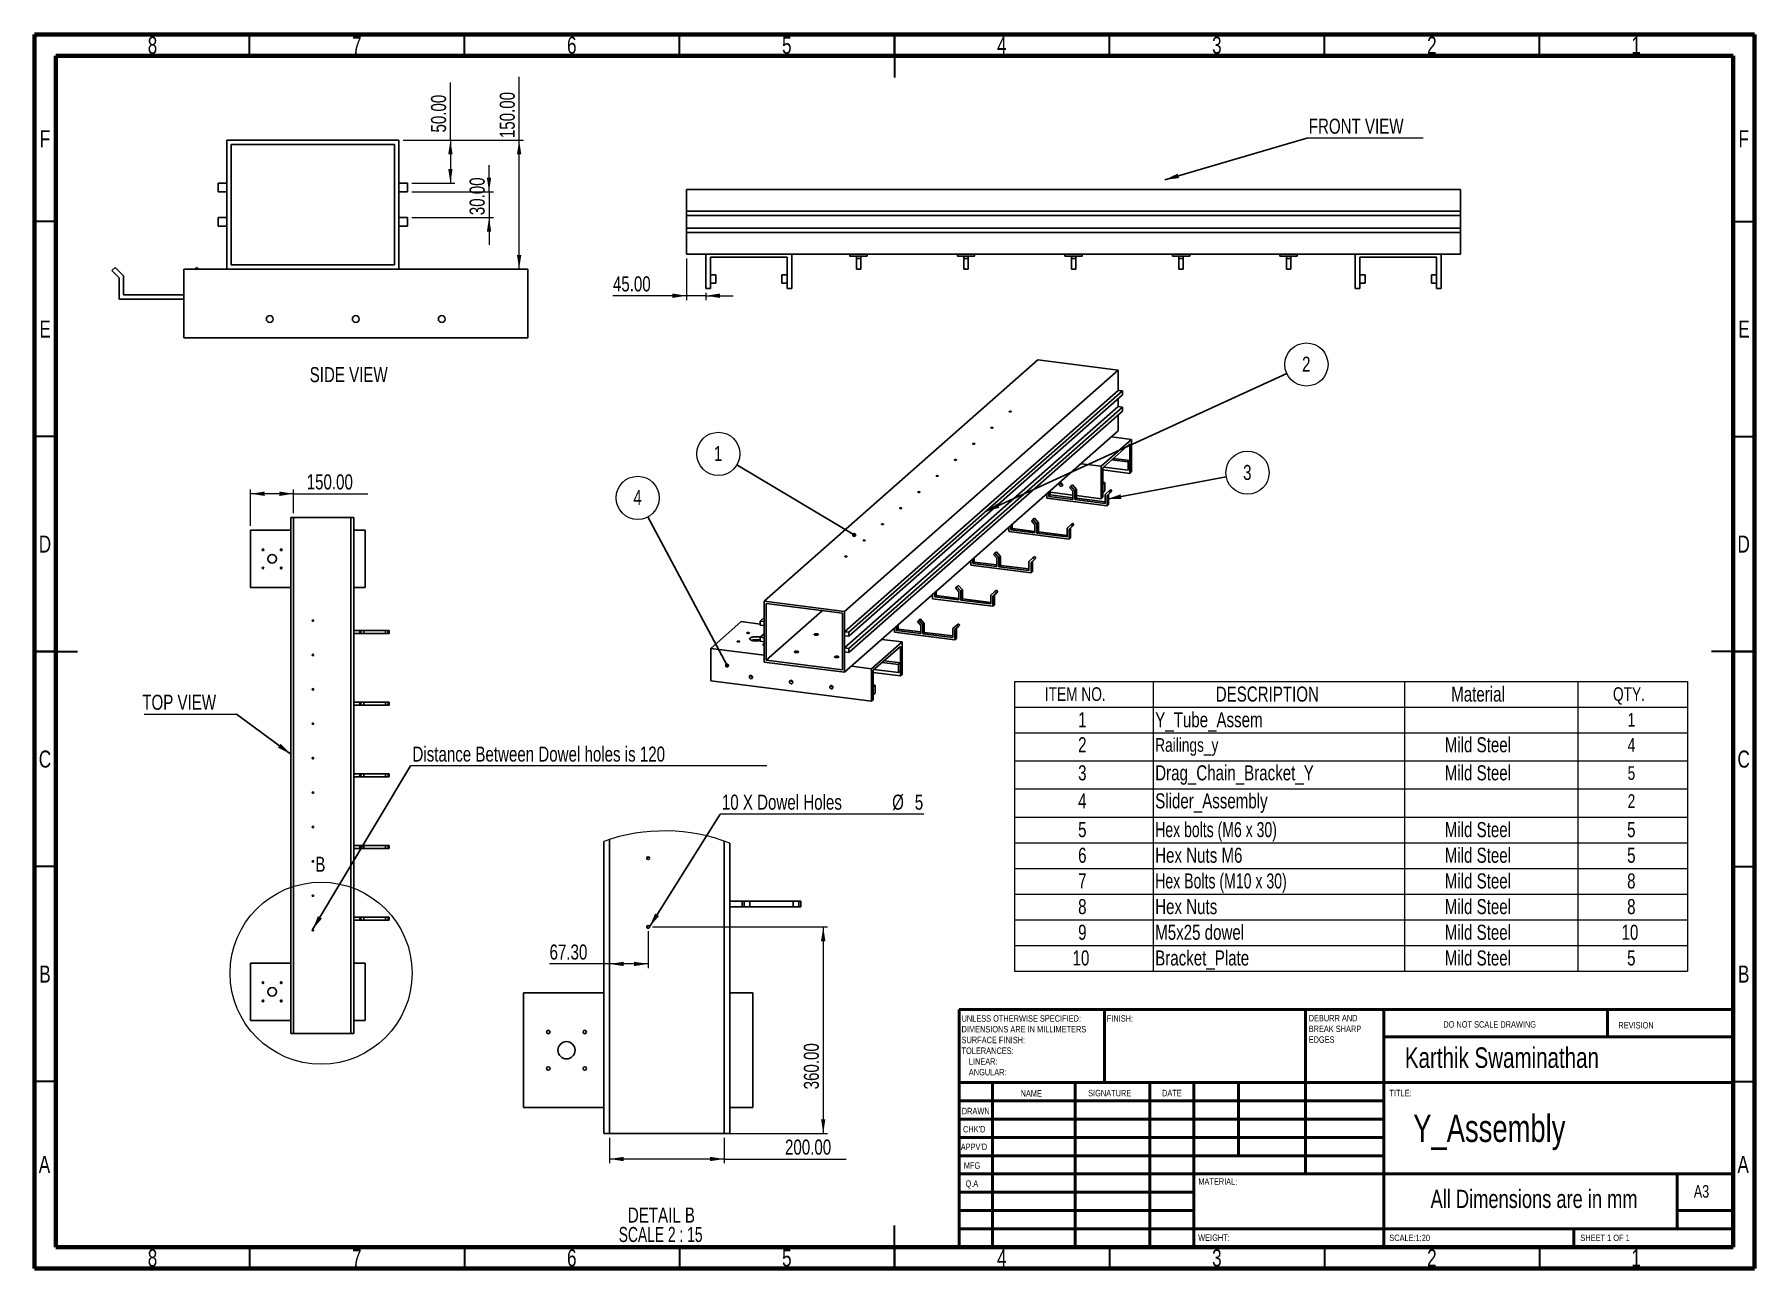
# Model space of a CAD drawing. Header units: millimetres. Extents: x 15 to 415, y 5 to 292.
import ezdxf

# ---------------------------------------------------------------- set-up
doc = ezdxf.new("R2010")
doc.units = ezdxf.units.MM
doc.styles.add('SLDTEXTSTYLE0', font='TXT', dxfattribs={"width": 0.75})
doc.styles.add('SLDTEXTSTYLE1', font='TXT', dxfattribs={"width": 0.686449})
doc.styles.add('SLDTEXTSTYLE2', font='TXT', dxfattribs={"width": 0.6875})
doc.styles.add('SLDTEXTSTYLE3', font='TXT', dxfattribs={"width": 0.697368})
doc.styles.add('SLDTEXTSTYLE4', font='TXT', dxfattribs={"width": 0.7})
doc.dimstyles.new('SLDDIMSTYLE0', dxfattribs={"dimtxt": 3.5, "dimasz": 3.302, "dimexe": 0, "dimexo": 0.0625, "dimgap": 0.875, "dimtad": 1, "dimlfac": 5, "dimrnd": 1e-09, "dimzin": 4, "dimdsep": 46, "dimtxsty": 'SLDTEXTSTYLE0', "dimsah": 1, "dimcen": 0.09, "dimadec": 0, "dimazin": 1, "dimtfac": 1, "dimtofl": 0, "dimtmove": 0, "dimatfit": 3, "dimfxl": 0, "dimfrac": 2, "dimtolj": 1, "dimtzin": 12, "dimarcsym": 0})
doc.dimstyles.new('SLDDIMSTYLE1', dxfattribs={"dimtxt": 3.5, "dimasz": 3.302, "dimexe": 0, "dimexo": 0.0625, "dimgap": 0.875, "dimtad": 1, "dimlfac": 5, "dimrnd": 1e-09, "dimzin": 4, "dimdsep": 46, "dimtxsty": 'SLDTEXTSTYLE0', "dimsah": 1, "dimcen": 0.09, "dimadec": 0, "dimazin": 1, "dimtfac": 1, "dimtmove": 0, "dimatfit": 0, "dimfxl": 0, "dimfrac": 2, "dimtolj": 1, "dimtzin": 12, "dimarcsym": 0})
doc.dimstyles.new('SLDDIMSTYLE2', dxfattribs={"dimtxt": 3.5, "dimasz": 3.302, "dimexe": 0, "dimexo": 0.0625, "dimgap": 0.875, "dimtad": 1, "dimlfac": 15, "dimrnd": 1e-09, "dimzin": 4, "dimdsep": 46, "dimtxsty": 'SLDTEXTSTYLE0', "dimsah": 1, "dimcen": 0.09, "dimadec": 0, "dimazin": 1, "dimtfac": 1, "dimtofl": 0, "dimtmove": 0, "dimatfit": 3, "dimfxl": 0, "dimfrac": 2, "dimtolj": 1, "dimtzin": 12, "dimarcsym": 0})
doc.dimstyles.new('SLDDIMSTYLE3', dxfattribs={"dimtxt": 0.18, "dimasz": 3.302, "dimexe": 0, "dimexo": 0.0625, "dimgap": 0, "dimtad": 0, "dimtih": 1, "dimtoh": 1, "dimdec": 0, "dimrnd": 1e-09, "dimzin": 0, "dimdsep": 46, "dimtxsty": 'Standard', "dimsah": 1, "dimcen": 0.09, "dimadec": 0, "dimazin": 0, "dimtfac": 3.302, "dimtdec": 0, "dimtofl": 0, "dimtmove": 0, "dimatfit": 3, "dimfxl": 0, "dimfrac": 2, "dimtolj": 1, "dimtzin": 0, "dimarcsym": 0})
doc.dimstyles.new('SLDDIMSTYLE4', dxfattribs={"dimtxt": 3.5, "dimasz": 3.302, "dimexe": 0, "dimexo": 0.0625, "dimgap": 0.875, "dimtad": 1, "dimlfac": 10, "dimrnd": 1e-09, "dimzin": 4, "dimdsep": 46, "dimtxsty": 'SLDTEXTSTYLE0', "dimsah": 1, "dimcen": 0.09, "dimadec": 0, "dimazin": 1, "dimtfac": 1, "dimtmove": 0, "dimatfit": 0, "dimfxl": 0, "dimfrac": 2, "dimtolj": 1, "dimtzin": 12, "dimarcsym": 0})
doc.dimstyles.new('SLDDIMSTYLE5', dxfattribs={"dimtxt": 0.18, "dimasz": 1.016, "dimexe": 0, "dimexo": 0.0625, "dimgap": 0, "dimtad": 0, "dimtih": 1, "dimtoh": 1, "dimdec": 0, "dimrnd": 1e-09, "dimzin": 0, "dimdsep": 46, "dimtxsty": 'Standard', "dimblk1": 'DOT', "dimblk2": 'DOT', "dimsah": 1, "dimcen": 0.09, "dimadec": 0, "dimazin": 0, "dimtfac": 1.016, "dimtdec": 0, "dimtofl": 0, "dimtmove": 0, "dimatfit": 3, "dimldrblk": 'DOT', "dimfxl": 0, "dimfrac": 2, "dimtolj": 1, "dimtzin": 0, "dimarcsym": 0})
doc.dimstyles.new('SLDDIMSTYLE6', dxfattribs={"dimtxt": 3.5, "dimasz": 3.302, "dimexe": 0, "dimexo": 0.0625, "dimgap": 0.875, "dimtad": 1, "dimlfac": 7.5, "dimrnd": 1e-09, "dimzin": 4, "dimdsep": 46, "dimtxsty": 'SLDTEXTSTYLE0', "dimsah": 1, "dimcen": 0.09, "dimadec": 0, "dimazin": 1, "dimtfac": 1, "dimtofl": 0, "dimtmove": 0, "dimatfit": 3, "dimfxl": 0, "dimfrac": 2, "dimtolj": 1, "dimtzin": 12, "dimarcsym": 0})

msp = doc.modelspace()

# ---------------------------------------------------------------- texts
at = {"color": 7, "linetype": 'Continuous', "lineweight": 0}
for s, insert, char_height, attachment_point, style in [('8', (42.46004, 291.47039), 3.96875, 2, 'SLDTEXTSTYLE0'), ('7', (89.96004, 291.47039), 3.96875, 2, 'SLDTEXTSTYLE0'), ('6', (139.96004, 291.47039), 3.96875, 2, 'SLDTEXTSTYLE0'), ('5', (189.96004, 291.47039), 3.96875, 2, 'SLDTEXTSTYLE0'), ('4', (239.96004, 291.47039), 3.96875, 2, 'SLDTEXTSTYLE0'), ('3', (289.96004, 291.47039), 3.96875, 2, 'SLDTEXTSTYLE0'), ('2', (339.96004, 291.47039), 3.96875, 2, 'SLDTEXTSTYLE0'), ('1', (387.46004, 291.47039), 3.96875, 2, 'SLDTEXTSTYLE0'), ('F', (17.45774, 269.72039), 3.96875, 2, 'SLDTEXTSTYLE0'), ('F', (412.45774, 269.72039), 3.96875, 2, 'SLDTEXTSTYLE0'), ('E', (17.50781, 225.47039), 3.96875, 2, 'SLDTEXTSTYLE0'), ('E', (412.50781, 225.47039), 3.96875, 2, 'SLDTEXTSTYLE0'), ('SIDE VIEW', (79.01138, 214.6325), 3.5, 1, 'SLDTEXTSTYLE0'), ('D', (17.45269, 175.47039), 3.96875, 2, 'SLDTEXTSTYLE0'), ('D', (412.45269, 175.47039), 3.96875, 2, 'SLDTEXTSTYLE0'), ('C', (17.45866, 125.47039), 3.96875, 2, 'SLDTEXTSTYLE0'), ('C', (412.45866, 125.47039), 3.96875, 2, 'SLDTEXTSTYLE0'), ('B', (17.4706, 75.47039), 3.96875, 2, 'SLDTEXTSTYLE0'), ('B', (412.4706, 75.47039), 3.96875, 2, 'SLDTEXTSTYLE0'), ('FINISH:', (264.37129, 63.91927), 1.5, 1, 'SLDTEXTSTYLE0'), ('DO NOT SCALE DRAWING', (342.61464, 62.53299), 1.5, 1, 'SLDTEXTSTYLE0'), ('REVISION', (383.32758, 62.33491), 1.5, 1, 'SLDTEXTSTYLE0'), ('Karthik Swaminathan', (333.67788, 56.43744), 4.7625, 1, 'SLDTEXTSTYLE0'), ('NAME', (244.32224, 46.50148), 1.5, 1, 'SLDTEXTSTYLE0'), ('SIGNATURE', (260.03359, 46.56176), 1.5, 1, 'SLDTEXTSTYLE0'), ('DATE', (277.2147, 46.57618), 1.5, 1, 'SLDTEXTSTYLE0'), ('TITLE:', (330.09016, 46.57618), 1.5, 1, 'SLDTEXTSTYLE0'), ('DRAWN', (230.64336, 42.38478), 1.5, 1, 'SLDTEXTSTYLE1'), ('Y_Assembly', (335.61828, 40.79554), 6.35, 1, 'SLDTEXTSTYLE0'), ("CHK'D", (230.93922, 38.16185), 1.5, 1, 'SLDTEXTSTYLE0'), ("APPV'D", (230.40172, 34.06587), 1.5, 1, 'SLDTEXTSTYLE0'), ('A', (17.33969, 31.22039), 3.96875, 2, 'SLDTEXTSTYLE0'), ('MFG', (231.12401, 29.71578), 1.5, 1, 'SLDTEXTSTYLE0'), ('A', (412.33969, 31.22039), 3.96875, 2, 'SLDTEXTSTYLE0'), ('Q.A', (231.50904, 25.50466), 1.5, 1, 'SLDTEXTSTYLE0'), ('MATERIAL:', (285.64586, 25.98606), 1.5, 1, 'SLDTEXTSTYLE0'), ('A3', (400.87116, 24.40639), 2.910417, 1, 'SLDTEXTSTYLE0'), ('All Dimensions are in mm', (363.72394, 23.32769), 4.2333333, 2, 'SLDTEXTSTYLE0'), ('WEIGHT:', (285.61781, 12.94931), 1.4986, 1, 'SLDTEXTSTYLE0'), ('SCALE:1:20', (330.07397, 12.90009), 1.5, 1, 'SLDTEXTSTYLE0'), ('SHEET 1 OF 1', (374.47829, 12.90009), 1.5, 1, 'SLDTEXTSTYLE2'), ('8', (42.46004, 9.47039), 3.96875, 2, 'SLDTEXTSTYLE0'), ('7', (89.96004, 9.47039), 3.96875, 2, 'SLDTEXTSTYLE0'), ('6', (139.96004, 9.47039), 3.96875, 2, 'SLDTEXTSTYLE0'), ('5', (189.96004, 9.47039), 3.96875, 2, 'SLDTEXTSTYLE0'), ('4', (239.96004, 9.47039), 3.96875, 2, 'SLDTEXTSTYLE0'), ('3', (289.96004, 9.47039), 3.96875, 2, 'SLDTEXTSTYLE0'), ('2', (339.96004, 9.47039), 3.96875, 2, 'SLDTEXTSTYLE0'), ('1', (387.46004, 9.47039), 3.96875, 2, 'SLDTEXTSTYLE0')]:
    msp.add_mtext(s, dxfattribs=dict(at, insert=insert, char_height=char_height, attachment_point=attachment_point, style=style))
at = {"color": 7, "linetype": 'Continuous', "lineweight": 18, "insert": (80.3163, 100.77494), "char_height": 3.5, "attachment_point": 1, "style": 'SLDTEXTSTYLE0'}
msp.add_mtext('B', dxfattribs=at)

# ---------------------------------------------------------------- blocks, each defined once
blk = doc.blocks.new('SW_NOTE_0')
at = {"color": 0, "linetype": 'Continuous', "lineweight": 0, "char_height": 1.5, "attachment_point": 1, "style": 'SLDTEXTSTYLE0'}
for s, insert in [('UNLESS OTHERWISE SPECIFIED:', (0, 1.93)), ('SURFACE FINISH:', (0, -3.07)), ('DIMENSIONS ARE IN MILLIMETERS', (0, -0.57)), ('TOLERANCES:', (0, -5.57)), ('ANGULAR:', (1.69, -10.57)), ('LINEAR:', (1.69, -8.07))]:
    blk.add_mtext(s, dxfattribs=dict(at, insert=insert))
blk = doc.blocks.new('SW_NOTE_0_1')
at = {"color": 0, "linetype": 'Continuous', "lineweight": 0, "char_height": 1.5, "attachment_point": 1, "style": 'SLDTEXTSTYLE0'}
for s, insert in [('DEBURR AND', (0, 1.93)), ('BREAK SHARP', (0, -0.57)), ('EDGES', (0, -3.07))]:
    blk.add_mtext(s, dxfattribs=dict(at, insert=insert))
blk = doc.blocks.new('SW_TABLEANNOTATION_0')
at = {"color": 0, "linetype": 'Continuous', "lineweight": 18}
for p, q in [((0, 0), (0, -5.97)), ((0, 0), (32.25, 0)), ((32.25, 0), (32.25, -5.97)), ((32.25, 0), (90.7, 0)), ((90.7, 0), (90.7, -5.97)), ((90.7, 0), (131, 0)), ((131, 0), (131, -5.97)), ((131, 0), (156.55, 0)), ((156.55, 0), (156.55, -5.97)), ((0, -5.97), (32.25, -5.97)), ((0, -5.97), (0, -11.94)), ((32.25, -5.97), (90.7, -5.97)), ((32.25, -5.97), (32.25, -11.94)), ((90.7, -5.97), (131, -5.97)), ((90.7, -5.97), (90.7, -11.94)), ((131, -5.97), (156.55, -5.97)), ((131, -5.97), (131, -11.94)), ((156.55, -5.97), (156.55, -11.94)), ((0, -11.94), (0, -18.46)), ((0, -11.94), (32.25, -11.94)), ((32.25, -11.94), (32.25, -18.46)), ((32.25, -11.94), (90.7, -11.94)), ((90.7, -11.94), (90.7, -18.46)), ((90.7, -11.94), (131, -11.94)), ((131, -11.94), (131, -18.46)), ((131, -11.94), (156.55, -11.94)), ((156.55, -11.94), (156.55, -18.46)), ((0, -18.46), (0, -24.99)), ((0, -18.46), (32.25, -18.46)), ((32.25, -18.46), (32.25, -24.99)), ((32.25, -18.46), (90.7, -18.46)), ((90.7, -18.46), (90.7, -24.99)), ((90.7, -18.46), (131, -18.46)), ((131, -18.46), (131, -24.99)), ((131, -18.46), (156.55, -18.46)), ((156.55, -18.46), (156.55, -24.99)), ((0, -24.99), (0, -31.51)), ((0, -24.99), (32.25, -24.99)), ((32.25, -24.99), (32.25, -31.51)), ((32.25, -24.99), (90.7, -24.99)), ((90.7, -24.99), (90.7, -31.51)), ((90.7, -24.99), (131, -24.99)), ((131, -24.99), (131, -31.51)), ((131, -24.99), (156.55, -24.99)), ((156.55, -24.99), (156.55, -31.51)), ((0, -31.51), (0, -37.48)), ((0, -31.51), (32.25, -31.51)), ((32.25, -31.51), (32.25, -37.48)), ((32.25, -31.51), (90.7, -31.51)), ((90.7, -31.51), (90.7, -37.48)), ((90.7, -31.51), (131, -31.51)), ((131, -31.51), (131, -37.48)), ((131, -31.51), (156.55, -31.51)), ((156.55, -31.51), (156.55, -37.48)), ((0, -37.48), (0, -43.45)), ((0, -37.48), (32.25, -37.48)), ((32.25, -37.48), (32.25, -43.45)), ((32.25, -37.48), (90.7, -37.48)), ((90.7, -37.48), (90.7, -43.45)), ((90.7, -37.48), (131, -37.48)), ((131, -37.48), (131, -43.45)), ((131, -37.48), (156.55, -37.48)), ((156.55, -37.48), (156.55, -43.45)), ((0, -43.45), (0, -49.42)), ((0, -43.45), (32.25, -43.45)), ((32.25, -43.45), (32.25, -49.42)), ((32.25, -43.45), (90.7, -43.45)), ((90.7, -43.45), (90.7, -49.42)), ((90.7, -43.45), (131, -43.45)), ((131, -43.45), (131, -49.42)), ((131, -43.45), (156.55, -43.45)), ((156.55, -43.45), (156.55, -49.42)), ((0, -49.42), (0, -55.39)), ((0, -49.42), (32.25, -49.42)), ((32.25, -49.42), (32.25, -55.39)), ((32.25, -49.42), (90.7, -49.42)), ((90.7, -49.42), (90.7, -55.39)), ((90.7, -49.42), (131, -49.42)), ((131, -49.42), (131, -55.39)), ((131, -49.42), (156.55, -49.42)), ((156.55, -49.42), (156.55, -55.39)), ((0, -55.39), (0, -61.36)), ((0, -55.39), (32.25, -55.39)), ((32.25, -55.39), (32.25, -61.36)), ((32.25, -55.39), (90.7, -55.39)), ((90.7, -55.39), (90.7, -61.36)), ((90.7, -55.39), (131, -55.39)), ((131, -55.39), (131, -61.36)), ((131, -55.39), (156.55, -55.39)), ((156.55, -55.39), (156.55, -61.36)), ((0, -61.36), (0, -67.33)), ((0, -61.36), (32.25, -61.36)), ((32.25, -61.36), (32.25, -67.33)), ((32.25, -61.36), (90.7, -61.36)), ((90.7, -61.36), (90.7, -67.33)), ((90.7, -61.36), (131, -61.36)), ((131, -61.36), (131, -67.33)), ((131, -61.36), (156.55, -61.36)), ((156.55, -61.36), (156.55, -67.33)), ((0, -67.33), (32.25, -67.33)), ((32.25, -67.33), (90.7, -67.33)), ((90.7, -67.33), (131, -67.33)), ((131, -67.33), (156.55, -67.33))]:
    blk.add_line(p, q, dxfattribs=at)
at = {"color": 0, "linetype": 'Continuous', "lineweight": 0, "attachment_point": 1}
for s, insert, char_height, style in [('ITEM NO.', (7.09, -1.33), 3.175, 'SLDTEXTSTYLE0'), ('DESCRIPTION', (46.83, -1.17), 3.5, 'SLDTEXTSTYLE0'), ('Material', (101.58, -1.17), 3.5, 'SLDTEXTSTYLE0'), ('QTY.', (139.19, -1.33), 3.175, 'SLDTEXTSTYLE0'), ('1', (14.83, -7.14), 3.5, 'SLDTEXTSTYLE0'), ('Y_Tube_Assem', (32.75, -7.14), 3.5, 'SLDTEXTSTYLE0'), ('1', (142.61, -7.3), 3.17, 'SLDTEXTSTYLE0'), ('2', (14.83, -12.95), 3.5, 'SLDTEXTSTYLE0'), ('Railings_y', (32.75, -13.16), 3.175, 'SLDTEXTSTYLE0'), ('Mild Steel', (100.08, -12.95), 3.5, 'SLDTEXTSTYLE0'), ('4', (142.61, -13.16), 3.17, 'SLDTEXTSTYLE0'), ('3', (14.83, -19.48), 3.5, 'SLDTEXTSTYLE0'), ('Drag_Chain_Bracket_Y', (32.75, -19.48), 3.5, 'SLDTEXTSTYLE0'), ('Mild Steel', (100.08, -19.48), 3.5, 'SLDTEXTSTYLE0'), ('5', (142.61, -19.69), 3.17, 'SLDTEXTSTYLE0'), ('4', (14.83, -26), 3.5, 'SLDTEXTSTYLE0'), ('Slider_Assembly', (32.75, -26), 3.5, 'SLDTEXTSTYLE0'), ('2', (142.61, -26.21), 3.17, 'SLDTEXTSTYLE0'), ('5', (14.83, -32.69), 3.5, 'SLDTEXTSTYLE0'), ('Hex bolts (M6 x 30)', (32.75, -32.69), 3.5, 'SLDTEXTSTYLE3'), ('Mild Steel', (100.08, -32.69), 3.5, 'SLDTEXTSTYLE0'), ('5', (142.49, -32.69), 3.5, 'SLDTEXTSTYLE0'), ('6', (14.83, -38.65), 3.5, 'SLDTEXTSTYLE0'), ('Hex Nuts M6', (32.75, -38.65), 3.5, 'SLDTEXTSTYLE0'), ('Mild Steel', (100.08, -38.65), 3.5, 'SLDTEXTSTYLE0'), ('5', (142.49, -38.65), 3.5, 'SLDTEXTSTYLE0'), ('7', (14.83, -44.62), 3.5, 'SLDTEXTSTYLE0'), ('Hex Bolts (M10 x 30)', (32.75, -44.62), 3.5, 'SLDTEXTSTYLE4'), ('Mild Steel', (100.08, -44.62), 3.5, 'SLDTEXTSTYLE0'), ('8', (142.49, -44.62), 3.5, 'SLDTEXTSTYLE0'), ('8', (14.83, -50.59), 3.5, 'SLDTEXTSTYLE0'), ('Hex Nuts', (32.75, -50.59), 3.5, 'SLDTEXTSTYLE0'), ('Mild Steel', (100.08, -50.59), 3.5, 'SLDTEXTSTYLE0'), ('8', (142.49, -50.59), 3.5, 'SLDTEXTSTYLE0'), ('9', (14.83, -56.56), 3.5, 'SLDTEXTSTYLE0'), ('M5x25 dowel', (32.75, -56.56), 3.5, 'SLDTEXTSTYLE0'), ('Mild Steel', (100.08, -56.56), 3.5, 'SLDTEXTSTYLE0'), ('10', (141.19, -56.56), 3.5, 'SLDTEXTSTYLE0'), ('10', (13.54, -62.53), 3.5, 'SLDTEXTSTYLE0'), ('Bracket_Plate', (32.75, -62.53), 3.5, 'SLDTEXTSTYLE0'), ('Mild Steel', (100.08, -62.53), 3.5, 'SLDTEXTSTYLE0'), ('5', (142.49, -62.53), 3.5, 'SLDTEXTSTYLE0')]:
    blk.add_mtext(s, dxfattribs=dict(at, insert=insert, char_height=char_height, style=style))
blk = doc.blocks.new('_D')
at = {"color": 7, "linetype": 'Continuous', "lineweight": 0}
for p, q in [((111.74, 267.41), (111.74, 280.81)), ((100.74, 267.41), (112.74, 267.41)), ((111.74, 267.41), (111.74, 257.41)), ((102.74, 257.41), (112.74, 257.41))]:
    blk.add_line(p, q, dxfattribs=at)
at = {"color": 7, "linetype": 'Continuous', "lineweight": 18}
for points in [[(111.74, 267.41), (111.23, 264.11), (112.24, 264.11)], [(111.74, 257.41), (112.24, 260.72), (111.23, 260.72)]]:
    blk.add_solid(points, dxfattribs=at)
at = {"color": 7, "linetype": 'Continuous', "lineweight": 18, "insert": (107.22, 269.18), "char_height": 3.5, "attachment_point": 1, "rotation": 90, "style": 'SLDTEXTSTYLE0'}
blk.add_mtext('50.00', dxfattribs=at)
blk = doc.blocks.new('_D_1')
at = {"color": 7, "linetype": 'Continuous', "lineweight": 0}
for p, q in [((120.72, 255.41), (120.72, 261.6)), ((102.74, 255.41), (121.72, 255.41)), ((120.72, 255.41), (120.72, 249.41)), ((102.74, 249.41), (121.72, 249.41)), ((120.72, 249.41), (120.72, 243.06))]:
    blk.add_line(p, q, dxfattribs=at)
at = {"color": 7, "linetype": 'Continuous', "lineweight": 18}
for points in [[(120.72, 255.41), (121.22, 258.72), (120.21, 258.72)], [(120.72, 249.41), (120.21, 246.11), (121.22, 246.11)]]:
    blk.add_solid(points, dxfattribs=at)
at = {"color": 7, "linetype": 'Continuous', "lineweight": 18, "insert": (116.2, 249.96), "char_height": 3.5, "attachment_point": 1, "rotation": 90, "style": 'SLDTEXTSTYLE0'}
blk.add_mtext('30.00', dxfattribs=at)
blk = doc.blocks.new('_D_2')
at = {"color": 7, "linetype": 'Continuous', "lineweight": 0}
for p, q in [((127.72, 267.41), (127.72, 282.11)), ((100.74, 267.41), (128.72, 267.41)), ((127.72, 237.41), (127.72, 267.41)), ((100.74, 237.41), (128.72, 237.41))]:
    blk.add_line(p, q, dxfattribs=at)
at = {"color": 7, "linetype": 'Continuous', "lineweight": 18}
for points in [[(127.72, 267.41), (127.21, 264.11), (128.22, 264.11)], [(127.72, 237.41), (128.22, 240.72), (127.21, 240.72)]]:
    blk.add_solid(points, dxfattribs=at)
at = {"color": 7, "linetype": 'Continuous', "lineweight": 18, "insert": (123.2, 267.88), "char_height": 3.5, "attachment_point": 1, "rotation": 90, "style": 'SLDTEXTSTYLE0'}
blk.add_mtext('150.00', dxfattribs=at)
blk = doc.blocks.new('_D_3')
at = {"color": 7, "linetype": 'Continuous', "lineweight": 0}
for p, q in [((65.27, 177.7), (65.27, 186.18)), ((75.27, 185.18), (65.27, 185.18)), ((75.27, 180.7), (75.27, 186.18)), ((75.27, 185.18), (92.54, 185.18))]:
    blk.add_line(p, q, dxfattribs=at)
at = {"color": 7, "linetype": 'Continuous', "lineweight": 18}
for points in [[(65.27, 185.18), (68.57, 184.67), (68.57, 185.69)], [(75.27, 185.18), (71.97, 185.69), (71.97, 184.67)]]:
    blk.add_solid(points, dxfattribs=at)
at = {"color": 7, "linetype": 'Continuous', "lineweight": 18, "insert": (78.32, 189.69), "char_height": 3.5, "attachment_point": 1, "style": 'SLDTEXTSTYLE0'}
blk.add_mtext('150.00', dxfattribs=at)
blk = doc.blocks.new('SW_NOTE_0_2')
at = {"color": 0, "linetype": 'Continuous', "lineweight": 0}
blk.add_line((82.88, 0), (0, 0), dxfattribs=at)
at = {"color": 0, "linetype": 'Continuous', "lineweight": 0, "insert": (0.49, 4.52), "char_height": 3.5, "attachment_point": 1, "style": 'SLDTEXTSTYLE0'}
blk.add_mtext('Distance Between Dowel holes is 120', dxfattribs=at)
blk = doc.blocks.new('SW_NOTE_0_3')
at = {"color": 0, "linetype": 'Continuous', "lineweight": 0}
blk.add_line((-21.53, 0), (0, 0), dxfattribs=at)
at = {"color": 0, "linetype": 'Continuous', "lineweight": 0, "insert": (-21.94, 4.54), "char_height": 3.5, "attachment_point": 1, "style": 'SLDTEXTSTYLE0'}
blk.add_mtext('TOP VIEW', dxfattribs=at)
blk = doc.blocks.new('_D_4')
at = {"color": 7, "linetype": 'Continuous', "lineweight": 0}
for p, q in [((166.64, 239.91), (166.64, 230.23)), ((166.64, 231.23), (149.52, 231.23)), ((171.14, 231.23), (166.64, 231.23)), ((171.14, 231.91), (171.14, 230.23)), ((171.14, 231.23), (177.49, 231.23))]:
    blk.add_line(p, q, dxfattribs=at)
at = {"color": 7, "linetype": 'Continuous', "lineweight": 18}
for points in [[(166.64, 231.23), (163.33, 231.74), (163.33, 230.72)], [(171.14, 231.23), (174.44, 230.72), (174.44, 231.74)]]:
    blk.add_solid(points, dxfattribs=at)
at = {"color": 7, "linetype": 'Continuous', "lineweight": 18, "insert": (149.52, 235.74), "char_height": 3.5, "attachment_point": 1, "style": 'SLDTEXTSTYLE0'}
blk.add_mtext('45.00', dxfattribs=at)
blk = doc.blocks.new('SW_NOTE_0_4')
at = {"color": 0, "linetype": 'Continuous', "lineweight": 0}
blk.add_line((27.09, 0), (0, 0), dxfattribs=at)
at = {"color": 0, "linetype": 'Continuous', "lineweight": 0, "insert": (0.49, 4.57), "char_height": 3.5, "attachment_point": 1, "style": 'SLDTEXTSTYLE0'}
blk.add_mtext('FRONT VIEW', dxfattribs=at)
blk = doc.blocks.new('SW_NOTE_0_5')
at = {"color": 0, "linetype": 'Continuous', "lineweight": 0}
blk.add_circle((4.57, 2.09), 5.02, dxfattribs=at)
at = {"color": 0, "linetype": 'Continuous', "lineweight": 0, "insert": (4.53, 3.91), "char_height": 3.5, "attachment_point": 2, "style": 'SLDTEXTSTYLE0'}
blk.add_mtext('2', dxfattribs=at)
blk = doc.blocks.new('SW_NOTE_0_6')
at = {"color": 0, "linetype": 'Continuous', "lineweight": 0}
blk.add_circle((-4.31, 2.58), 5.02, dxfattribs=at)
at = {"color": 0, "linetype": 'Continuous', "lineweight": 0, "insert": (-4.35, 4.4), "char_height": 3.5, "attachment_point": 2, "style": 'SLDTEXTSTYLE0'}
blk.add_mtext('1', dxfattribs=at)
blk = doc.blocks.new('_Dot')
at = {"color": 0, "linetype": 'ByBlock', "lineweight": -2}
blk.add_line((-0.5, 0), (-1, 0), dxfattribs=at)
at = {"color": 0, "linetype": 'ByBlock', "const_width": 0.5}
blk.add_lwpolyline([(-0.25, 0, 1), (0.25, 0, 1)], format="xyb", close=True, dxfattribs=at)
blk = doc.blocks.new('SW_NOTE_0_7')
at = {"color": 0, "linetype": 'Continuous', "lineweight": 0}
blk.add_circle((-2.36, 4.43), 5.02, dxfattribs=at)
at = {"color": 0, "linetype": 'Continuous', "lineweight": 0, "insert": (-2.4, 6.26), "char_height": 3.5, "attachment_point": 2, "style": 'SLDTEXTSTYLE0'}
blk.add_mtext('4', dxfattribs=at)
blk = doc.blocks.new('SW_NOTE_0_8')
at = {"color": 0, "linetype": 'Continuous', "lineweight": 0}
blk.add_circle((4.94, 0.93), 5.02, dxfattribs=at)
at = {"color": 0, "linetype": 'Continuous', "lineweight": 0, "insert": (4.9, 2.75), "char_height": 3.5, "attachment_point": 2, "style": 'SLDTEXTSTYLE0'}
blk.add_mtext('3', dxfattribs=at)
blk = doc.blocks.new('_D_5')
at = {"color": 7, "linetype": 'Continuous', "lineweight": 0}
for p, q in [((148.73, 35.44), (148.73, 29.48)), ((175.4, 35.44), (175.4, 29.48)), ((175.4, 30.48), (148.73, 30.48)), ((175.4, 30.48), (203.77, 30.48))]:
    blk.add_line(p, q, dxfattribs=at)
at = {"color": 7, "linetype": 'Continuous', "lineweight": 18}
for points in [[(148.73, 30.48), (152.03, 29.98), (152.03, 30.99)], [(175.4, 30.48), (172.1, 30.99), (172.1, 29.98)]]:
    blk.add_solid(points, dxfattribs=at)
at = {"color": 7, "linetype": 'Continuous', "lineweight": 18, "insert": (189.54, 35), "char_height": 3.5, "attachment_point": 1, "style": 'SLDTEXTSTYLE0'}
blk.add_mtext('200.00', dxfattribs=at)
blk = doc.blocks.new('_D_6')
at = {"color": 7, "linetype": 'Continuous', "lineweight": 0}
for p, q in [((158.71, 84.44), (199.43, 84.44)), ((198.43, 84.44), (198.43, 36.44)), ((176.4, 36.44), (199.43, 36.44))]:
    blk.add_line(p, q, dxfattribs=at)
at = {"color": 7, "linetype": 'Continuous', "lineweight": 18}
for points in [[(198.43, 84.44), (197.92, 81.14), (198.93, 81.14)], [(198.43, 36.44), (198.93, 39.74), (197.92, 39.74)]]:
    blk.add_solid(points, dxfattribs=at)
at = {"color": 7, "linetype": 'Continuous', "lineweight": 18, "insert": (193.91, 46.68), "char_height": 3.5, "attachment_point": 1, "rotation": 90, "style": 'SLDTEXTSTYLE0'}
blk.add_mtext('360.00', dxfattribs=at)
blk = doc.blocks.new('_D_7')
at = {"color": 7, "linetype": 'Continuous', "lineweight": 0}
for p, q in [((157.71, 83.44), (157.71, 74.85)), ((148.73, 75.85), (134.79, 75.85)), ((157.71, 75.85), (148.73, 75.85))]:
    blk.add_line(p, q, dxfattribs=at)
at = {"color": 7, "linetype": 'Continuous', "lineweight": 18}
for points in [[(148.73, 75.85), (152.03, 75.34), (152.03, 76.36)], [(157.71, 75.85), (154.4, 76.36), (154.4, 75.34)]]:
    blk.add_solid(points, dxfattribs=at)
at = {"color": 7, "linetype": 'Continuous', "lineweight": 18, "insert": (134.79, 80.36), "char_height": 3.5, "attachment_point": 1, "style": 'SLDTEXTSTYLE0'}
blk.add_mtext('67.30', dxfattribs=at)
blk = doc.blocks.new('SW_NOTE_0_9')
at = {"color": 0, "linetype": 'Continuous', "lineweight": 0, "char_height": 3.5, "attachment_point": 2}
for s, insert, style in [('DETAIL B', (9.13, 4.51), 'SLDTEXTSTYLE0'), ('SCALE 2 : 15', (8.95, -0.01), 'SLDTEXTSTYLE2')]:
    blk.add_mtext(s, dxfattribs=dict(at, insert=insert, style=style))
blk = doc.blocks.new('SW_NOTE_0_10')
at = {"color": 0, "linetype": 'Continuous', "lineweight": 0}
blk.add_line((47.34, 0), (0, 0), dxfattribs=at)
at = {"color": 0, "linetype": 'Continuous', "lineweight": 0, "char_height": 3.5, "attachment_point": 1, "style": 'SLDTEXTSTYLE0'}
for s, insert in [('10 X Dowel Holes', (0.42, 4.57)), ('%%c', (40.01, 4.57)), ('5', (45.28, 4.57))]:
    blk.add_mtext(s, dxfattribs=dict(at, insert=insert))

# ---------------------------------------------------------------- dimensions: what is measured, and where the dimension line sits
at = {"color": 7, "linetype": 'Continuous', "lineweight": 18}
for base, p1, p2, dimstyle, picture, middle in [((127.7165, 267.41468), (99.735, 237.41468), (99.735, 267.41468), 'SLDDIMSTYLE0', '_D_2', (127.7165, 274.99398)), ((111.735, 257.41468), (99.735, 267.41468), (101.735, 257.41468), 'SLDDIMSTYLE0', '_D', (111.735, 274.99398)), ((120.716, 249.41468), (101.735, 255.41468), (101.735, 249.41468), 'SLDDIMSTYLE1', '_D_1', (120.716, 255.77782)), ((198.42582, 36.44108), (157.70568, 84.44108), (175.39902, 36.44108), 'SLDDIMSTYLE6', '_D_6', (198.42582, 53.79618))]:
    dim = msp.add_linear_dim(base=base, p1=p1, p2=p2, angle=90, dimstyle=dimstyle, dxfattribs=at)
    dim.commit()
    dim.dimension.update_dxf_attribs({"geometry": picture, "text_midpoint": middle, "dimtype": 160})
for base, p1, p2, dimstyle, picture, middle in [((166.6363, 231.23144), (171.1363, 232.91468), (166.6363, 240.91468), 'SLDDIMSTYLE4', '_D_4', (155.34326, 231.23144)), ((65.2703, 185.18228), (75.2703, 179.69523), (65.2703, 176.69523), 'SLDDIMSTYLE2', '_D_3', (85.43241, 185.18228)), ((148.73235, 75.85228), (157.70568, 84.44108), (148.73235, 104.80108), 'SLDDIMSTYLE6', '_D_7', (140.60565, 75.85228)), ((148.73235, 30.48467), (175.39902, 36.44108), (148.73235, 36.44108), 'SLDDIMSTYLE6', '_D_5', (196.65542, 30.48467))]:
    dim = msp.add_linear_dim(base=base, p1=p1, p2=p2, dimstyle=dimstyle, dxfattribs=at)
    dim.commit()
    dim.dimension.update_dxf_attribs({"geometry": picture, "text_midpoint": middle, "dimtype": 160})

# ---------------------------------------------------------------- linework, layer by layer
at = {"color": 7, "linetype": 'Continuous', "lineweight": 70}
for p, q in [((15, 5), (15, 292)), ((15, 292), (415, 292)), ((415, 292), (415, 5)), ((20, 10), (20, 287)), ((20, 287), (410, 287)), ((410, 287), (410, 10)), ((410, 10), (20, 10)), ((415, 5), (15, 5))]:
    msp.add_line(p, q, dxfattribs=at)
at = {"color": 7, "linetype": 'Continuous', "lineweight": 35}
for p, q in [((65, 287), (65, 292)), ((115, 287), (115, 292)), ((165, 287), (165, 292)), ((215, 292), (215, 282)), ((215, 287), (215, 292)), ((265, 287), (265, 292)), ((315, 287), (315, 292)), ((365, 287), (365, 292)), ((20, 248.5), (15, 248.5)), ((410, 248.5), (415, 248.5)), ((20, 198.5), (15, 198.5)), ((410, 198.5), (415, 198.5)), ((15, 148.5), (25, 148.5)), ((20, 148.5), (15, 148.5)), ((415, 148.5), (405, 148.5)), ((410, 148.5), (415, 148.5)), ((20, 98.5), (15, 98.5)), ((410, 98.5), (415, 98.5)), ((20, 48.5), (15, 48.5)), ((410, 48.5), (415, 48.5)), ((215, 5), (215, 15)), ((65, 10), (65, 5)), ((115, 10), (115, 5)), ((165, 10), (165, 5)), ((215, 10), (215, 5)), ((265, 10), (265, 5)), ((315, 10), (315, 5)), ((365, 10), (365, 5))]:
    msp.add_line(p, q, dxfattribs=at)
at = {"color": 7, "linetype": 'Continuous', "lineweight": 25}
for p, q in [((59.735, 267.41468), (99.735, 267.41468)), ((59.735, 237.41468), (59.735, 267.41468)), ((60.735, 266.41468), (98.735, 266.41468)), ((60.735, 238.41468), (60.735, 266.41468)), ((98.735, 266.41468), (98.735, 238.41468)), ((99.735, 267.41468), (99.735, 237.41468)), ((57.735, 257.41468), (59.735, 257.41468)), ((57.735, 255.41468), (57.735, 257.41468)), ((59.735, 257.41468), (59.735, 255.41468)), ((99.735, 255.41468), (99.735, 257.41468)), ((99.735, 257.41468), (101.735, 257.41468)), ((101.735, 257.41468), (101.735, 255.41468)), ((59.735, 255.41468), (57.735, 255.41468)), ((101.735, 255.41468), (99.735, 255.41468)), ((166.6363, 255.91468), (166.6363, 250.91468)), ((346.6363, 255.91468), (166.6363, 255.91468)), ((346.6363, 255.91468), (346.6363, 250.91468)), ((57.735, 247.41468), (57.735, 249.41468)), ((57.735, 249.41468), (59.735, 249.41468)), ((59.735, 249.41468), (59.735, 247.41468)), ((99.735, 249.41468), (101.735, 249.41468)), ((99.735, 247.41468), (99.735, 249.41468)), ((101.735, 249.41468), (101.735, 247.41468)), ((346.6363, 250.91468), (166.6363, 250.91468)), ((166.6363, 250.91468), (166.6363, 249.91468)), ((346.6363, 249.91468), (166.6363, 249.91468)), ((166.6363, 249.91468), (166.6363, 246.91468)), ((346.6363, 250.91468), (346.6363, 249.91468)), ((346.6363, 249.91468), (346.6363, 246.91468)), ((59.735, 247.41468), (57.735, 247.41468)), ((101.735, 247.41468), (99.735, 247.41468)), ((166.6363, 246.91468), (166.6363, 245.91468)), ((346.6363, 246.91468), (166.6363, 246.91468)), ((346.6363, 245.91468), (166.6363, 245.91468)), ((166.6363, 245.91468), (166.6363, 240.91468)), ((346.6363, 246.91468), (346.6363, 245.91468)), ((346.6363, 245.91468), (346.6363, 240.91468)), ((171.1363, 240.91468), (166.6363, 240.91468)), ((171.1363, 232.91468), (171.1363, 240.91468)), ((191.1363, 240.91468), (171.1363, 240.91468)), ((190.0363, 240.16468), (172.2363, 240.16468)), ((172.2363, 232.91468), (172.2363, 240.16468)), ((190.0363, 232.91468), (190.0363, 240.16468)), ((191.1363, 232.91468), (191.1363, 240.91468)), ((322.1363, 240.91468), (191.1363, 240.91468)), ((204.6363, 240.91468), (204.6363, 240.41468)), ((204.6363, 240.41468), (206.1363, 240.41468)), ((206.1363, 239.91468), (206.1363, 240.41468)), ((206.1363, 240.41468), (207.1363, 240.41468)), ((207.1363, 239.91468), (207.1363, 240.41468)), ((207.1363, 240.41468), (208.6363, 240.41468)), ((208.6363, 240.91468), (208.6363, 240.41468)), ((229.6363, 240.91468), (229.6363, 240.41468)), ((229.6363, 240.41468), (231.1363, 240.41468)), ((231.1363, 239.91468), (231.1363, 240.41468)), ((231.1363, 240.41468), (232.1363, 240.41468)), ((232.1363, 239.91468), (232.1363, 240.41468)), ((232.1363, 240.41468), (233.6363, 240.41468)), ((233.6363, 240.91468), (233.6363, 240.41468)), ((254.6363, 240.91468), (254.6363, 240.41468)), ((254.6363, 240.41468), (256.1363, 240.41468)), ((256.1363, 239.91468), (256.1363, 240.41468)), ((256.1363, 240.41468), (257.1363, 240.41468)), ((257.1363, 239.91468), (257.1363, 240.41468)), ((257.1363, 240.41468), (258.6363, 240.41468)), ((258.6363, 240.91468), (258.6363, 240.41468)), ((279.6363, 240.91468), (279.6363, 240.41468)), ((279.6363, 240.41468), (281.1363, 240.41468)), ((281.1363, 239.91468), (281.1363, 240.41468)), ((281.1363, 240.41468), (282.1363, 240.41468)), ((282.1363, 239.91468), (282.1363, 240.41468)), ((282.1363, 240.41468), (283.6363, 240.41468)), ((283.6363, 240.91468), (283.6363, 240.41468)), ((304.6363, 240.91468), (304.6363, 240.41468)), ((304.6363, 240.41468), (306.1363, 240.41468)), ((306.1363, 239.91468), (306.1363, 240.41468)), ((306.1363, 240.41468), (307.1363, 240.41468)), ((307.1363, 239.91468), (307.1363, 240.41468)), ((307.1363, 240.41468), (308.6363, 240.41468)), ((308.6363, 240.91468), (308.6363, 240.41468)), ((322.1363, 232.91468), (322.1363, 240.91468)), ((342.1363, 240.91468), (322.1363, 240.91468)), ((341.0363, 240.16468), (323.2363, 240.16468)), ((323.2363, 232.91468), (323.2363, 240.16468)), ((341.0363, 232.91468), (341.0363, 240.16468)), ((342.1363, 232.91468), (342.1363, 240.91468)), ((346.6363, 240.91468), (342.1363, 240.91468)), ((33.74505, 237.81885), (33.03795, 237.11174)), ((33.03795, 237.11174), (34.735, 235.41468)), ((35.735, 235.8289), (33.74505, 237.81885)), ((49.735, 221.41468), (49.735, 237.41468)), ((59.735, 237.41468), (49.735, 237.41468)), ((52.72495, 237.81885), (52.32079, 237.41468)), ((53.12912, 237.41468), (52.72495, 237.81885)), ((99.735, 237.41468), (59.735, 237.41468)), ((98.735, 238.41468), (60.735, 238.41468)), ((129.735, 237.41468), (99.735, 237.41468)), ((129.735, 221.41468), (129.735, 237.41468)), ((173.4363, 236.11468), (172.2363, 236.11468)), ((172.2363, 236.11468), (172.2363, 234.11468)), ((173.4363, 236.11468), (173.4363, 234.11468)), ((188.8363, 234.11468), (188.8363, 236.11468)), ((188.8363, 236.11468), (190.0363, 236.11468)), ((190.0363, 234.11468), (190.0363, 236.11468)), ((206.1363, 239.91468), (207.1363, 239.91468)), ((206.1363, 237.41468), (206.1363, 239.91468)), ((206.1363, 237.41468), (207.1363, 237.41468)), ((207.1363, 237.41468), (207.1363, 239.91468)), ((231.1363, 239.91468), (232.1363, 239.91468)), ((231.1363, 237.41468), (231.1363, 239.91468)), ((231.1363, 237.41468), (232.1363, 237.41468)), ((232.1363, 237.41468), (232.1363, 239.91468)), ((256.1363, 239.91468), (257.1363, 239.91468)), ((256.1363, 237.41468), (256.1363, 239.91468)), ((256.1363, 237.41468), (257.1363, 237.41468)), ((257.1363, 237.41468), (257.1363, 239.91468)), ((281.1363, 239.91468), (282.1363, 239.91468)), ((281.1363, 237.41468), (281.1363, 239.91468)), ((281.1363, 237.41468), (282.1363, 237.41468)), ((282.1363, 237.41468), (282.1363, 239.91468)), ((306.1363, 239.91468), (307.1363, 239.91468)), ((306.1363, 237.41468), (306.1363, 239.91468)), ((306.1363, 237.41468), (307.1363, 237.41468)), ((307.1363, 237.41468), (307.1363, 239.91468)), ((323.2363, 236.11468), (323.2363, 234.11468)), ((324.4363, 236.11468), (323.2363, 236.11468)), ((324.4363, 236.11468), (324.4363, 234.11468)), ((339.8363, 234.11468), (339.8363, 236.11468)), ((339.8363, 236.11468), (341.0363, 236.11468)), ((341.0363, 234.11468), (341.0363, 236.11468)), ((34.735, 235.41468), (34.735, 230.41468)), ((35.735, 231.41468), (35.735, 235.8289)), ((172.2363, 232.91468), (171.1363, 232.91468)), ((173.4363, 234.11468), (172.2363, 234.11468)), ((188.8363, 234.11468), (190.0363, 234.11468)), ((191.1363, 232.91468), (190.0363, 232.91468)), ((323.2363, 232.91468), (322.1363, 232.91468)), ((324.4363, 234.11468), (323.2363, 234.11468)), ((339.8363, 234.11468), (341.0363, 234.11468)), ((342.1363, 232.91468), (341.0363, 232.91468)), ((34.735, 230.41468), (49.735, 230.41468)), ((49.735, 231.41468), (35.735, 231.41468)), ((129.735, 221.41468), (49.735, 221.41468)), ((184.69864, 160.17665), (248.33825, 216.30151)), ((267.04654, 213.94448), (248.33825, 216.30151)), ((203.40693, 157.81962), (267.04654, 213.94448)), ((267.04654, 209.23044), (267.04654, 213.94448)), ((203.40693, 153.10558), (267.04654, 209.23044)), ((204.34234, 152.98773), (267.98195, 209.11259)), ((204.34234, 152.04492), (267.98195, 208.16978)), ((267.98195, 209.11259), (267.04654, 209.23044)), ((267.98195, 208.16978), (267.98195, 209.11259)), ((203.40693, 149.33434), (267.04654, 205.4592)), ((204.34234, 149.21649), (267.98195, 205.34135)), ((204.34234, 148.27368), (267.98195, 204.39854)), ((267.04654, 205.4592), (267.04654, 207.34482)), ((267.98195, 205.34135), (267.04654, 205.4592)), ((267.98195, 204.39854), (267.98195, 205.34135)), ((267.04654, 199.80235), (267.04654, 203.57358)), ((203.40693, 143.67749), (267.04654, 199.80235)), ((270.13262, 197.80997), (263.06155, 191.57388)), ((269.74371, 196.75988), (263.45046, 191.20975)), ((265.45555, 198.39923), (270.13262, 197.80997)), ((269.74371, 189.92451), (269.74371, 196.75988)), ((270.13262, 190.2675), (270.13262, 197.80997)), ((263.06155, 191.57388), (258.38448, 192.16313)), ((269.31945, 192.56734), (265.53102, 193.04463)), ((269.74371, 192.9415), (265.95528, 193.4188)), ((269.31945, 192.56734), (269.74371, 192.9415)), ((269.31945, 190.68172), (269.31945, 192.56734)), ((269.74371, 191.05588), (269.74371, 192.9415)), ((263.06155, 184.0314), (263.06155, 191.57388)), ((263.45046, 184.37439), (263.45046, 191.20975)), ((269.74371, 189.92451), (263.45046, 190.71739)), ((263.66019, 191.39472), (269.31945, 190.68172)), ((269.31945, 190.68172), (269.74371, 191.05588)), ((270.13262, 190.2675), (269.74371, 189.92451)), ((250.38909, 184.16905), (250.38909, 185.11186)), ((264.4203, 182.40128), (250.38909, 184.16905)), ((250.8568, 185.52434), (250.8568, 184.58153)), ((251.21035, 184.89333), (250.8568, 184.58153)), ((250.8568, 184.58153), (256.46928, 183.87442)), ((251.21035, 185.83614), (251.21035, 184.89333)), ((256.46928, 184.86195), (251.21035, 185.52451)), ((251.21035, 184.89333), (256.46928, 184.23077)), ((255.67556, 186.66004), (256.00628, 186.95171)), ((256.46928, 185.76004), (255.67556, 186.66004)), ((256.35983, 187.26351), (256.00628, 186.95171)), ((256.00628, 186.95171), (256.93699, 185.89638)), ((256.35983, 187.26351), (257.29054, 186.20818)), ((256.46928, 183.87442), (256.46928, 185.76004)), ((257.29054, 186.20818), (256.93699, 185.89638)), ((256.93699, 185.89638), (256.93699, 183.8155)), ((257.29054, 184.1273), (256.93699, 183.8155)), ((257.29054, 186.20818), (257.29054, 184.1273)), ((263.06155, 184.0314), (257.29054, 184.75848)), ((257.29054, 184.1273), (263.9526, 183.28796)), ((263.45046, 184.37439), (263.06155, 184.0314)), ((263.45046, 187.819), (263.87472, 187.76554)), ((263.87472, 187.76554), (263.45046, 187.39138)), ((263.45046, 187.39138), (263.45046, 185.50576)), ((263.87472, 185.87993), (263.45046, 185.50576)), ((263.87472, 187.76554), (263.87472, 185.87993)), ((263.9526, 185.01249), (264.88331, 185.83331)), ((263.9526, 182.93161), (263.9526, 185.01249)), ((265.21403, 185.45831), (264.4203, 184.75831)), ((264.4203, 184.75831), (264.4203, 182.40128)), ((264.77386, 185.07011), (264.77386, 182.71309)), ((265.23686, 186.14511), (264.88331, 185.83331)), ((264.88331, 185.83331), (265.21403, 185.45831)), ((265.56758, 185.77011), (265.21403, 185.45831)), ((265.23686, 186.14511), (265.56758, 185.77011)), ((256.93699, 183.8155), (263.9526, 182.93161)), ((264.77386, 182.71309), (264.4203, 182.40128)), ((65.2703, 163.36189), (65.2703, 176.69523)), ((65.2703, 176.69523), (74.60363, 176.69523)), ((75.2703, 179.69523), (74.60363, 179.69523)), ((74.60363, 59.69523), (74.60363, 179.69523)), ((75.2703, 59.69523), (75.2703, 179.69523)), ((88.60363, 179.69523), (75.2703, 179.69523)), ((89.2703, 179.69523), (88.60363, 179.69523)), ((88.60363, 59.69523), (88.60363, 179.69523)), ((89.2703, 59.69523), (89.2703, 179.69523)), ((89.2703, 176.69523), (91.93697, 176.69523)), ((91.93697, 176.69523), (91.93697, 163.36189)), ((241.55025, 176.37393), (241.55025, 177.31674)), ((255.58147, 174.60616), (241.55025, 176.37393)), ((242.01796, 177.72922), (242.01796, 176.78641)), ((242.37152, 177.09822), (242.01796, 176.78641)), ((242.01796, 176.78641), (247.63045, 176.0793)), ((242.37152, 178.04102), (242.37152, 177.09822)), ((242.37152, 177.09822), (247.63045, 176.43565)), ((246.83672, 178.86492), (247.16744, 179.15659)), ((247.63045, 177.96492), (246.83672, 178.86492)), ((247.52099, 179.46839), (247.16744, 179.15659)), ((247.16744, 179.15659), (248.09816, 178.10126)), ((247.52099, 179.46839), (248.45171, 178.41306)), ((247.63045, 176.0793), (247.63045, 177.96492)), ((248.45171, 178.41306), (248.09816, 178.10126)), ((248.09816, 178.10126), (248.09816, 176.02038)), ((248.45171, 176.33218), (248.09816, 176.02038)), ((248.09816, 176.02038), (255.11376, 175.13649)), ((248.45171, 178.41306), (248.45171, 176.33218)), ((248.45171, 176.33218), (255.11376, 175.49284)), ((255.11376, 177.21737), (256.04448, 178.03819)), ((255.11376, 175.13649), (255.11376, 177.21737)), ((256.3752, 177.66319), (255.58147, 176.96319)), ((255.58147, 176.96319), (255.58147, 174.60616)), ((255.93502, 177.27499), (255.93502, 174.91797)), ((256.39803, 178.34999), (256.04448, 178.03819)), ((256.04448, 178.03819), (256.3752, 177.66319)), ((256.72875, 177.97499), (256.3752, 177.66319)), ((256.39803, 178.34999), (256.72875, 177.97499)), ((255.93502, 174.91797), (255.58147, 174.60616)), ((232.71142, 168.57881), (232.71142, 169.52162)), ((246.74264, 166.81104), (232.71142, 168.57881)), ((233.17913, 169.9341), (233.17913, 168.99129)), ((233.53268, 169.3031), (233.17913, 168.99129)), ((233.17913, 168.99129), (238.79161, 168.28418)), ((233.53268, 170.2459), (233.53268, 169.3031)), ((233.53268, 169.3031), (238.79161, 168.64053)), ((237.99789, 171.0698), (238.32861, 171.36147)), ((238.79161, 170.1698), (237.99789, 171.0698)), ((238.68216, 171.67327), (238.32861, 171.36147)), ((238.32861, 171.36147), (239.25932, 170.30614)), ((238.68216, 171.67327), (239.61287, 170.61794)), ((238.79161, 168.28418), (238.79161, 170.1698)), ((239.61287, 170.61794), (239.25932, 170.30614)), ((239.25932, 170.30614), (239.25932, 168.22526)), ((239.61287, 168.53706), (239.25932, 168.22526)), ((239.25932, 168.22526), (246.27493, 167.34137)), ((239.61287, 170.61794), (239.61287, 168.53706)), ((239.61287, 168.53706), (246.27493, 167.69772)), ((246.27493, 169.42226), (247.20564, 170.24307)), ((246.27493, 167.34137), (246.27493, 169.42226)), ((247.53636, 169.86807), (246.74264, 169.16807)), ((246.74264, 169.16807), (246.74264, 166.81104)), ((247.09619, 169.47987), (247.09619, 167.12285)), ((247.5592, 170.55487), (247.20564, 170.24307)), ((247.20564, 170.24307), (247.53636, 169.86807)), ((247.88991, 170.17987), (247.53636, 169.86807)), ((247.5592, 170.55487), (247.88991, 170.17987)), ((247.09619, 167.12285), (246.74264, 166.81104)), ((74.60363, 163.36189), (65.2703, 163.36189)), ((91.93697, 163.36189), (89.2703, 163.36189)), ((203.40693, 157.81962), (184.69864, 160.17665)), ((184.69864, 160.17665), (184.69864, 146.03451)), ((223.87259, 160.78369), (223.87259, 161.7265)), ((237.9038, 159.01593), (223.87259, 160.78369)), ((224.34029, 162.13898), (224.34029, 161.19617)), ((224.69385, 161.50798), (224.34029, 161.19617)), ((224.34029, 161.19617), (229.95278, 160.48906)), ((224.69385, 162.45079), (224.69385, 161.50798)), ((224.69385, 161.50798), (229.95278, 160.84541)), ((229.15905, 163.27468), (229.48977, 163.56635)), ((229.95278, 162.37468), (229.15905, 163.27468)), ((229.84333, 163.87815), (229.48977, 163.56635)), ((229.48977, 163.56635), (230.42049, 162.51102)), ((229.84333, 163.87815), (230.77404, 162.82282)), ((229.95278, 160.48906), (229.95278, 162.37468)), ((230.77404, 162.82282), (230.42049, 162.51102)), ((230.42049, 162.51102), (230.42049, 160.43014)), ((230.77404, 160.74194), (230.42049, 160.43014)), ((230.42049, 160.43014), (237.43609, 159.54626)), ((230.77404, 162.82282), (230.77404, 160.74194)), ((230.77404, 160.74194), (237.43609, 159.9026)), ((237.43609, 161.62714), (238.36681, 162.44795)), ((237.43609, 159.54626), (237.43609, 161.62714)), ((238.69753, 162.07295), (237.9038, 161.37295)), ((237.9038, 161.37295), (237.9038, 159.01593)), ((238.25735, 161.68475), (238.25735, 159.32773)), ((238.72036, 162.75975), (238.36681, 162.44795)), ((238.36681, 162.44795), (238.69753, 162.07295)), ((239.05108, 162.38475), (238.69753, 162.07295)), ((238.72036, 162.75975), (239.05108, 162.38475)), ((183.76323, 155.58045), (184.69864, 156.40541)), ((202.93922, 157.40714), (185.16635, 159.64632)), ((185.16635, 159.64632), (185.16635, 146.44699)), ((185.16635, 146.44699), (198.26215, 157.9964)), ((202.93922, 144.20782), (202.93922, 157.40714)), ((203.40693, 143.67749), (203.40693, 157.81962)), ((221.00449, 156.08303), (220.65094, 155.77123)), ((221.00449, 156.08303), (221.9352, 155.0277)), ((238.25735, 159.32773), (237.9038, 159.01593)), ((89.2703, 153.36189), (90.70461, 153.36189)), ((89.2703, 152.69523), (90.70461, 152.69523)), ((90.70461, 153.36189), (90.70461, 152.69523)), ((90.70461, 153.36189), (90.94032, 153.36189)), ((90.70461, 152.69523), (90.94032, 152.69523)), ((90.94032, 153.36189), (90.94032, 152.69523)), ((90.94032, 153.36189), (91.60363, 153.36189)), ((90.94032, 152.69523), (91.60363, 152.69523)), ((91.60363, 153.36189), (91.60363, 152.69523)), ((91.60363, 153.36189), (96.60363, 153.36189)), ((91.60363, 152.69523), (96.60363, 152.69523)), ((96.60363, 153.36189), (96.60363, 152.69523)), ((96.60363, 153.36189), (97.26695, 153.36189)), ((96.60363, 152.69523), (97.26695, 152.69523)), ((97.26695, 153.36189), (97.26695, 152.69523)), ((97.26695, 153.36189), (97.50265, 153.36189)), ((97.26695, 152.69523), (97.50265, 152.69523)), ((97.50265, 153.36189), (97.50265, 152.69523)), ((172.25842, 149.2054), (179.32948, 155.44149)), ((179.32948, 155.44149), (183.76323, 154.8829)), ((183.76323, 155.58045), (183.76323, 154.63764)), ((184.69864, 155.4626), (183.76323, 155.58045)), ((183.76323, 154.63764), (184.69864, 154.51979)), ((183.76323, 151.80922), (184.69864, 152.63417)), ((184.69864, 154.51979), (184.69864, 155.4626)), ((203.40693, 153.10558), (203.40693, 152.16277)), ((204.34234, 152.98773), (203.40693, 153.10558)), ((203.40693, 152.16277), (204.34234, 152.04492)), ((204.34234, 152.04492), (204.34234, 152.98773)), ((215.03375, 152.98857), (215.03375, 153.93138)), ((229.06497, 151.22081), (215.03375, 152.98857)), ((215.50146, 154.34386), (215.50146, 153.40105)), ((215.85501, 153.71286), (215.50146, 153.40105)), ((215.50146, 153.40105), (221.11394, 152.69394)), ((215.85501, 154.65567), (215.85501, 153.71286)), ((215.85501, 153.71286), (221.11394, 153.05029)), ((220.32022, 155.47956), (220.65094, 155.77123)), ((221.11394, 154.57956), (220.32022, 155.47956)), ((220.65094, 155.77123), (221.58165, 154.7159)), ((221.11394, 152.69394), (221.11394, 154.57956)), ((221.9352, 155.0277), (221.58165, 154.7159)), ((221.58165, 154.7159), (221.58165, 152.63502)), ((221.9352, 152.94682), (221.58165, 152.63502)), ((221.58165, 152.63502), (228.59726, 151.75114)), ((221.9352, 155.0277), (221.9352, 152.94682)), ((221.9352, 152.94682), (228.59726, 152.10748)), ((228.59726, 153.83202), (229.52797, 154.65283)), ((228.59726, 151.75114), (228.59726, 153.83202)), ((229.85869, 154.27783), (229.06497, 153.57783)), ((229.06497, 153.57783), (229.06497, 151.22081)), ((229.41852, 153.88963), (229.41852, 151.53261)), ((229.88153, 154.96463), (229.52797, 154.65283)), ((229.52797, 154.65283), (229.85869, 154.27783)), ((230.21224, 154.58963), (229.85869, 154.27783)), ((229.88153, 154.96463), (230.21224, 154.58963)), ((184.69864, 147.63808), (172.25842, 149.2054)), ((172.25842, 141.66293), (172.25842, 149.2054)), ((183.76323, 151.80922), (183.76323, 150.86641)), ((184.69864, 151.69136), (183.76323, 151.80922)), ((183.76323, 150.86641), (184.69864, 150.74856)), ((184.69864, 150.74856), (184.69864, 151.69136)), ((204.34234, 149.21649), (203.40693, 149.33434)), ((203.40693, 149.33434), (203.40693, 148.39153)), ((203.40693, 148.39153), (204.34234, 148.27368)), ((204.34234, 148.27368), (204.34234, 149.21649)), ((216.74606, 150.72745), (209.67499, 144.49135)), ((216.35715, 149.67736), (210.0639, 144.12723)), ((212.06899, 151.3167), (216.74606, 150.72745)), ((216.35715, 142.84199), (216.35715, 149.67736)), ((216.74606, 143.18498), (216.74606, 150.72745)), ((229.41852, 151.53261), (229.06497, 151.22081)), ((184.69864, 146.03451), (203.40693, 143.67749)), ((185.16635, 146.44699), (202.93922, 144.20782)), ((209.67499, 144.49135), (204.99792, 145.08061)), ((209.67499, 136.94888), (209.67499, 144.49135)), ((210.0639, 137.29187), (210.0639, 144.12723)), ((210.27363, 144.3122), (215.93288, 143.5992)), ((215.93288, 145.48481), (212.14446, 145.96211)), ((216.35715, 145.85898), (212.56872, 146.33628)), ((215.93288, 145.48481), (216.35715, 145.85898)), ((215.93288, 143.5992), (215.93288, 145.48481)), ((216.35715, 143.97336), (216.35715, 145.85898)), ((209.67499, 136.94888), (172.25842, 141.66293)), ((216.35715, 142.84199), (210.0639, 143.63487)), ((210.0639, 140.73647), (210.48816, 140.68302)), ((210.48816, 140.68302), (210.0639, 140.30886)), ((210.0639, 140.30886), (210.0639, 138.42324)), ((210.48816, 140.68302), (210.48816, 138.7974)), ((215.93288, 143.5992), (216.35715, 143.97336)), ((216.74606, 143.18498), (216.35715, 142.84199)), ((89.2703, 136.69523), (90.70461, 136.69523)), ((89.2703, 136.02856), (90.70461, 136.02856)), ((90.70461, 136.69523), (90.70461, 136.02856)), ((90.70461, 136.69523), (90.94032, 136.69523)), ((90.70461, 136.02856), (90.94032, 136.02856)), ((90.94032, 136.69523), (90.94032, 136.02856)), ((90.94032, 136.69523), (91.60363, 136.69523)), ((90.94032, 136.02856), (91.60363, 136.02856)), ((91.60363, 136.69523), (91.60363, 136.02856)), ((91.60363, 136.69523), (96.60363, 136.69523)), ((91.60363, 136.02856), (96.60363, 136.02856)), ((96.60363, 136.69523), (96.60363, 136.02856)), ((96.60363, 136.69523), (97.26695, 136.69523)), ((96.60363, 136.02856), (97.26695, 136.02856)), ((97.26695, 136.69523), (97.26695, 136.02856)), ((97.26695, 136.69523), (97.50265, 136.69523)), ((97.26695, 136.02856), (97.50265, 136.02856)), ((97.50265, 136.69523), (97.50265, 136.02856)), ((210.0639, 137.29187), (209.67499, 136.94888)), ((210.48816, 138.7974), (210.0639, 138.42324)), ((89.2703, 120.02856), (90.70461, 120.02856)), ((90.70461, 120.02856), (90.70461, 119.36189)), ((90.70461, 120.02856), (90.94032, 120.02856)), ((90.94032, 120.02856), (90.94032, 119.36189)), ((90.94032, 120.02856), (91.60363, 120.02856)), ((91.60363, 120.02856), (91.60363, 119.36189)), ((91.60363, 120.02856), (96.60363, 120.02856)), ((96.60363, 120.02856), (96.60363, 119.36189)), ((96.60363, 120.02856), (97.26695, 120.02856)), ((97.26695, 120.02856), (97.26695, 119.36189)), ((97.26695, 120.02856), (97.50265, 120.02856)), ((97.50265, 120.02856), (97.50265, 119.36189)), ((89.2703, 119.36189), (90.70461, 119.36189)), ((90.70461, 119.36189), (90.94032, 119.36189)), ((90.94032, 119.36189), (91.60363, 119.36189)), ((91.60363, 119.36189), (96.60363, 119.36189)), ((96.60363, 119.36189), (97.26695, 119.36189)), ((97.26695, 119.36189), (97.50265, 119.36189)), ((147.39901, 36.44109), (147.39901, 104.35442)), ((148.73235, 36.44109), (148.73235, 104.80108)), ((175.39902, 36.44109), (175.39902, 104.43308)), ((89.2703, 103.36189), (90.70461, 103.36189)), ((89.2703, 102.69523), (90.70461, 102.69523)), ((90.70461, 103.36189), (90.70461, 102.69523)), ((90.70461, 103.36189), (90.94032, 103.36189)), ((90.70461, 102.69523), (90.94032, 102.69523)), ((90.94032, 103.36189), (90.94032, 102.69523)), ((90.94032, 103.36189), (91.60363, 103.36189)), ((90.94032, 102.69523), (91.60363, 102.69523)), ((91.60363, 103.36189), (91.60363, 102.69523)), ((91.60363, 103.36189), (96.60363, 103.36189)), ((91.60363, 102.69523), (96.60363, 102.69523)), ((96.60363, 103.36189), (96.60363, 102.69523)), ((96.60363, 103.36189), (97.26695, 103.36189)), ((96.60363, 102.69523), (97.26695, 102.69523)), ((97.26695, 103.36189), (97.26695, 102.69523)), ((97.26695, 103.36189), (97.50265, 103.36189)), ((97.26695, 102.69523), (97.50265, 102.69523)), ((97.50265, 103.36189), (97.50265, 102.69523)), ((176.73235, 36.44109), (176.73235, 103.94485)), ((176.73235, 90.44108), (179.60098, 90.44108)), ((176.73235, 89.10775), (179.60098, 89.10775)), ((179.60098, 90.44108), (179.60098, 89.10775)), ((179.60098, 90.44108), (180.07238, 90.44108)), ((179.60098, 89.10775), (180.07238, 89.10775)), ((180.07238, 90.44108), (180.07238, 89.10775)), ((180.07238, 90.44108), (181.39902, 90.44108)), ((180.07238, 89.10775), (181.39902, 89.10775)), ((181.39902, 90.44108), (181.39902, 89.10775)), ((181.39902, 90.44108), (191.39901, 90.44108)), ((181.39902, 89.10775), (191.39901, 89.10775)), ((191.39901, 90.44108), (191.39901, 89.10775)), ((191.39901, 90.44108), (192.72565, 90.44108)), ((191.39901, 89.10775), (192.72565, 89.10775)), ((192.72565, 90.44108), (192.72565, 89.10775)), ((192.72565, 90.44108), (193.19705, 90.44108)), ((192.72565, 89.10775), (193.19705, 89.10775)), ((193.19705, 90.44108), (193.19705, 89.10775)), ((89.2703, 86.69523), (90.70461, 86.69523)), ((89.2703, 86.02856), (90.70461, 86.02856)), ((90.70461, 86.69523), (90.70461, 86.02856)), ((90.70461, 86.69523), (90.94032, 86.69523)), ((90.70461, 86.02856), (90.94032, 86.02856)), ((90.94032, 86.69523), (90.94032, 86.02856)), ((90.94032, 86.69523), (91.60363, 86.69523)), ((90.94032, 86.02856), (91.60363, 86.02856)), ((91.60363, 86.69523), (91.60363, 86.02856)), ((91.60363, 86.69523), (96.60363, 86.69523)), ((91.60363, 86.02856), (96.60363, 86.02856)), ((96.60363, 86.69523), (96.60363, 86.02856)), ((96.60363, 86.69523), (97.26695, 86.69523)), ((96.60363, 86.02856), (97.26695, 86.02856)), ((97.26695, 86.69523), (97.26695, 86.02856)), ((97.26695, 86.69523), (97.50265, 86.69523)), ((97.26695, 86.02856), (97.50265, 86.02856)), ((97.50265, 86.69523), (97.50265, 86.02856)), ((65.2703, 62.69523), (65.2703, 76.02856)), ((65.2703, 76.02856), (74.60363, 76.02856)), ((89.2703, 76.02856), (91.93697, 76.02856)), ((91.93697, 76.02856), (91.93697, 62.69523)), ((128.73235, 42.44108), (128.73235, 69.10775)), ((128.73235, 69.10775), (147.39901, 69.10775)), ((176.73235, 69.10775), (182.06568, 69.10775)), ((182.06568, 69.10775), (182.06568, 42.44108)), ((74.60363, 62.69523), (65.2703, 62.69523)), ((91.93697, 62.69523), (89.2703, 62.69523)), ((75.2703, 59.69523), (74.60363, 59.69523)), ((88.60363, 59.69523), (75.2703, 59.69523)), ((89.2703, 59.69523), (88.60363, 59.69523)), ((147.39901, 42.44108), (128.73235, 42.44108)), ((182.06568, 42.44108), (176.73235, 42.44108)), ((148.73235, 36.44109), (147.39901, 36.44109)), ((175.39902, 36.44109), (148.73235, 36.44109)), ((176.73235, 36.44109), (175.39902, 36.44109))]:
    msp.add_line(p, q, dxfattribs=at)
at = {"color": 7, "linetype": 'Continuous', "lineweight": 50}
for p, q in [((230, 65.25), (410, 65.25)), ((230, 65.25), (230, 10)), ((263.8, 48.25), (263.8, 65.25)), ((310.6, 65.25), (310.6, 27)), ((328.8, 65.25), (328.8, 10)), ((380.8, 58.875), (380.8, 65.25)), ((410, 58.875), (328.8, 58.875)), ((410, 48.25), (230, 48.25)), ((237.8, 48.25), (237.8, 10)), ((256.99095, 48.25), (256.99095, 10)), ((274.39893, 48.25), (274.39893, 10)), ((284.6, 10), (284.6, 48.25)), ((295, 31.25), (295, 48.25)), ((328.8, 44), (230, 44)), ((328.8, 39.75), (230, 39.75)), ((328.8, 35.5), (230, 35.5)), ((328.8, 31.25), (230, 31.25)), ((284.6, 27), (230, 27)), ((284.6, 27), (410, 27)), ((397, 14.25), (397, 27)), ((284.6, 22.74993), (230, 22.74993)), ((284.6, 18.5), (230, 18.5)), ((410, 18.5), (397, 18.5)), ((230, 14.25), (410, 14.25)), ((373, 10), (373, 14.25))]:
    msp.add_line(p, q, dxfattribs=at)
at = {"color": 7, "linetype": 'Continuous', "lineweight": 25, "flags": 128}
for points in [[(241.81728, 204.20545), (241.9135, 204.2001), (242.00853, 204.20744), (242.0879, 204.22635), (242.13952, 204.25393), (242.15554, 204.28601), (242.13353, 204.31768), (242.07682, 204.34414), (241.99406, 204.36135), (241.89784, 204.36669), (241.80281, 204.35935), (241.72344, 204.34045), (241.67181, 204.31286), (241.65579, 204.28079), (241.67781, 204.24911), (241.73452, 204.22265), (241.81728, 204.20545)], [(237.57464, 200.46379), (237.67086, 200.45845), (237.76589, 200.46579), (237.84525, 200.48469), (237.89688, 200.51228), (237.9129, 200.54435), (237.89089, 200.57603), (237.83418, 200.60248), (237.75141, 200.61969), (237.65519, 200.62503), (237.56017, 200.61769), (237.4808, 200.59879), (237.42917, 200.5712), (237.41315, 200.53913), (237.43517, 200.50745), (237.49187, 200.481), (237.57464, 200.46379)], [(233.332, 196.72213), (233.42822, 196.71679), (233.52325, 196.72413), (233.60261, 196.74303), (233.65424, 196.77062), (233.67026, 196.80269), (233.64825, 196.83437), (233.59154, 196.86082), (233.50877, 196.87803), (233.41255, 196.88337), (233.31753, 196.87603), (233.23816, 196.85713), (233.18653, 196.82954), (233.17051, 196.79747), (233.19253, 196.7658), (233.24923, 196.73934), (233.332, 196.72213)], [(229.08936, 192.98047), (229.18558, 192.97513), (229.2806, 192.98247), (229.35997, 193.00137), (229.4116, 193.02896), (229.42762, 193.06103), (229.4056, 193.09271), (229.3489, 193.11917), (229.26613, 193.13638), (229.16991, 193.14172), (229.07489, 193.13438), (228.99552, 193.11547), (228.94389, 193.08789), (228.92787, 193.05581), (228.94989, 193.02414), (229.00659, 192.99768), (229.08936, 192.98047)], [(224.84672, 189.23882), (224.94294, 189.23347), (225.03796, 189.24081), (225.11733, 189.25972), (225.16896, 189.2873), (225.18498, 189.31938), (225.16296, 189.35105), (225.10626, 189.37751), (225.02349, 189.39472), (224.92727, 189.40006), (224.83225, 189.39272), (224.75288, 189.37382), (224.70125, 189.34623), (224.68523, 189.31416), (224.70725, 189.28248), (224.76395, 189.25602), (224.84672, 189.23882)], [(220.60408, 185.49716), (220.7003, 185.49182), (220.79532, 185.49916), (220.87469, 185.51806), (220.92632, 185.54565), (220.94234, 185.57772), (220.92032, 185.6094), (220.86362, 185.63585), (220.78085, 185.65306), (220.68463, 185.6584), (220.5896, 185.65106), (220.51024, 185.63216), (220.45861, 185.60457), (220.44259, 185.5725), (220.4646, 185.54082), (220.52131, 185.51437), (220.60408, 185.49716)], [(253.70741, 187.66122), (253.8177, 187.63057), (253.91818, 187.56913), (253.99994, 187.48237), (254.05571, 187.37799), (254.08053, 187.26527), (254.07219, 187.15422), (254.03144, 187.05471), (253.96191, 186.97558), (253.86975, 186.92386), (253.76317, 186.90416), (253.65164, 186.91821), (253.54506, 186.96477), (253.45291, 187.03971), (253.38337, 187.13636), (253.34262, 187.24614), (253.33429, 187.35929), (253.35911, 187.46576), (253.41487, 187.55608), (253.49663, 187.62224), (253.59712, 187.65836), (253.70741, 187.66122)], [(216.36143, 181.7555), (216.45765, 181.75016), (216.55268, 181.7575), (216.63205, 181.7764), (216.68368, 181.80399), (216.6997, 181.83606), (216.67768, 181.86774), (216.62098, 181.89419), (216.53821, 181.9114), (216.44199, 181.91674), (216.34696, 181.90941), (216.2676, 181.8905), (216.21597, 181.86291), (216.19995, 181.83084), (216.22196, 181.79917), (216.27867, 181.77271), (216.36143, 181.7555)], [(212.11879, 178.01384), (212.21501, 178.0085), (212.31004, 178.01584), (212.38941, 178.03474), (212.44104, 178.06233), (212.45706, 178.09441), (212.43504, 178.12608), (212.37833, 178.15254), (212.29557, 178.16975), (212.19935, 178.17509), (212.10432, 178.16775), (212.02495, 178.14885), (211.97333, 178.12126), (211.95731, 178.08918), (211.97932, 178.05751), (212.03603, 178.03105), (212.11879, 178.01384)], [(207.87615, 174.27219), (207.97237, 174.26684), (208.0674, 174.27418), (208.14677, 174.29309), (208.1984, 174.32067), (208.21442, 174.35275), (208.1924, 174.38442), (208.13569, 174.41088), (208.05293, 174.42809), (207.95671, 174.43343), (207.86168, 174.42609), (207.78231, 174.40719), (207.73069, 174.3796), (207.71466, 174.34753), (207.73668, 174.31585), (207.79339, 174.28939), (207.87615, 174.27219)], [(203.63351, 170.53053), (203.72973, 170.52519), (203.82476, 170.53253), (203.90413, 170.55143), (203.95575, 170.57902), (203.97178, 170.61109), (203.94976, 170.64277), (203.89305, 170.66922), (203.81029, 170.68643), (203.71407, 170.69177), (203.61904, 170.68443), (203.53967, 170.66553), (203.48805, 170.63794), (203.47202, 170.60587), (203.49404, 170.57419), (203.55075, 170.54774), (203.63351, 170.53053)], [(181.06546, 152.89929), (180.96309, 152.90575), (180.86026, 152.90014), (180.7694, 152.88314), (180.70145, 152.85682), (180.66462, 152.82433), (180.66333, 152.7896), (180.69776, 152.75682), (180.76375, 152.72995), (180.85333, 152.71221), (180.95571, 152.70576), (181.05853, 152.71137), (181.14939, 152.72836), (181.21734, 152.75469), (181.25417, 152.78718), (181.25546, 152.82191), (181.22103, 152.85468), (181.15504, 152.88156), (181.06546, 152.89929)], [(196.33263, 152.52349), (196.30228, 152.47924), (196.30886, 152.4339), (196.3519, 152.39084), (196.4282, 152.35325), (196.5321, 152.32391), (196.65589, 152.305), (196.79039, 152.29793), (196.92563, 152.30321), (197.05158, 152.32046), (197.15889, 152.3484), (197.23961, 152.38495), (197.28776, 152.42741), (197.29975, 152.47262), (197.2747, 152.51724), (197.21447, 152.55795), (197.12353, 152.59173), (197.00862, 152.61608), (196.87825, 152.62919), (196.74212, 152.63009), (196.61029, 152.61872), (196.49257, 152.59591), (196.39766, 152.56336), (196.33263, 152.52349)], [(178.81705, 150.91638), (178.90663, 150.89865), (178.97262, 150.87177), (179.00705, 150.83899), (179.00576, 150.80427), (178.96893, 150.77178), (178.90098, 150.74545), (178.81012, 150.72846), (178.7073, 150.72285), (178.60492, 150.7293), (178.51534, 150.74703), (178.44935, 150.77391), (178.41492, 150.80669), (178.41621, 150.84142), (178.45304, 150.8739), (178.52099, 150.90023), (178.61186, 150.91723), (178.71468, 150.92283), (178.81705, 150.91638)], [(183.76323, 151.05363), (183.69902, 151.03695), (183.50422, 150.99641), (183.29314, 150.96626), (183.07072, 150.9472), (182.84219, 150.93968), (182.61288, 150.94388), (182.38819, 150.9597), (182.17338, 150.98676), (181.97347, 151.02444), (181.79316, 151.07185), (181.63668, 151.12787), (181.50769, 151.1912), (181.40921, 151.26036), (181.34356, 151.33371), (181.31226, 151.40955), (181.31606, 151.48609), (181.35487, 151.56154), (181.42778, 151.63412), (181.53307, 151.70215), (181.66828, 151.76403), (181.83025, 151.8183), (182.01516, 151.86369), (182.2187, 151.89914), (182.43609, 151.92382), (182.66223, 151.93715), (182.89182, 151.93881), (183.11949, 151.92877), (183.33989, 151.90727), (183.33989, 151.90727)], [(184.69864, 150.17253), (184.66341, 150.17337), (184.56059, 150.16776), (184.46972, 150.15076), (184.40178, 150.12443), (184.36494, 150.09195), (184.36366, 150.05722), (184.39809, 150.02444), (184.46407, 149.99756), (184.55365, 149.97983), (184.65603, 149.97338), (184.69864, 149.97422)], [(191.73643, 148.47002), (191.70608, 148.42578), (191.71267, 148.38044), (191.75571, 148.33738), (191.83201, 148.29978), (191.9359, 148.27044), (192.05969, 148.25154), (192.1942, 148.24446), (192.32944, 148.24975), (192.45538, 148.267), (192.5627, 148.29494), (192.64342, 148.33149), (192.69156, 148.37395), (192.70355, 148.41916), (192.67851, 148.46378), (192.61828, 148.50448), (192.52733, 148.53827), (192.41242, 148.56262), (192.28206, 148.57573), (192.14592, 148.57663), (192.0141, 148.56526), (191.89637, 148.54245), (191.80147, 148.5099), (191.73643, 148.47002)], [(201.09058, 147.29151), (201.06023, 147.24726), (201.06681, 147.20193), (201.10985, 147.15887), (201.18615, 147.12127), (201.29005, 147.09193), (201.41384, 147.07303), (201.54834, 147.06595), (201.68358, 147.07124), (201.80953, 147.08849), (201.91684, 147.11643), (201.99756, 147.15298), (202.0457, 147.19544), (202.0577, 147.24065), (202.03265, 147.28526), (201.97242, 147.32597), (201.88148, 147.35975), (201.76656, 147.3841), (201.6362, 147.39722), (201.50006, 147.39812), (201.36824, 147.38674), (201.25052, 147.36394), (201.15561, 147.33139), (201.09058, 147.29151)], [(181.61256, 142.93572), (181.72285, 142.90507), (181.82333, 142.84363), (181.90509, 142.75687), (181.96086, 142.65249), (181.98568, 142.53977), (181.97734, 142.42872), (181.9366, 142.32921), (181.86706, 142.25008), (181.7749, 142.19836), (181.66833, 142.17866), (181.55679, 142.19271), (181.45021, 142.23927), (181.35806, 142.31421), (181.28852, 142.41086), (181.24777, 142.52064), (181.23944, 142.63379), (181.26426, 142.74026), (181.32002, 142.83058), (181.40178, 142.89674), (181.50227, 142.93286), (181.61256, 142.93572)], [(190.9667, 141.75721), (191.07699, 141.72656), (191.17748, 141.66512), (191.25924, 141.57836), (191.315, 141.47398), (191.33982, 141.36126), (191.33149, 141.25021), (191.29074, 141.1507), (191.2212, 141.07157), (191.12905, 141.01985), (191.02247, 141.00015), (190.91094, 141.0142), (190.80436, 141.06076), (190.71221, 141.1357), (190.64267, 141.23235), (190.60192, 141.34212), (190.59358, 141.45527), (190.6184, 141.56174), (190.67417, 141.65207), (190.75593, 141.71823), (190.85642, 141.75435), (190.9667, 141.75721)], [(200.32085, 140.5787), (200.43113, 140.54805), (200.53162, 140.48661), (200.61338, 140.39985), (200.66915, 140.29547), (200.69397, 140.18275), (200.68563, 140.0717), (200.64488, 139.97219), (200.57534, 139.89306), (200.48319, 139.84134), (200.37661, 139.82164), (200.26508, 139.83569), (200.1585, 139.88225), (200.06635, 139.95718), (199.99681, 140.05384), (199.95606, 140.16361), (199.94773, 140.27676), (199.97254, 140.38323), (200.02831, 140.47356), (200.11007, 140.53972), (200.21056, 140.57584), (200.32085, 140.5787)]]:
    msp.add_lwpolyline(points, dxfattribs=at)
at = {"color": 7, "linetype": 'Continuous', "lineweight": 25}
for centre, radius in [((69.735, 225.81468), 0.8), ((89.735, 225.81468), 0.8), ((109.735, 225.81468), 0.8), ((68.15048, 172.14838), 0.2), ((72.39012, 172.14838), 0.2), ((68.15048, 167.90874), 0.2), ((70.2703, 170.02856), 1), ((72.39012, 167.90874), 0.2), ((79.75697, 155.69523), 0.16667), ((79.75697, 147.69523), 0.16667), ((79.75697, 139.69523), 0.16667), ((79.75697, 131.69523), 0.16667), ((79.75697, 123.69523), 0.16667), ((79.75697, 115.69523), 0.16667), ((79.75697, 107.69523), 0.16667), ((157.70568, 100.44108), 0.33333), ((79.75697, 99.69523), 0.16667), ((79.75697, 91.69523), 0.16667), ((157.70568, 84.44108), 0.33333), ((79.75697, 83.69523), 0.16667), ((68.15048, 71.48171), 0.2), ((70.2703, 69.36189), 1), ((72.39012, 71.48171), 0.2), ((68.15048, 67.24207), 0.2), ((72.39012, 67.24207), 0.2), ((134.4927, 60.01406), 0.4), ((142.97199, 60.01406), 0.4), ((138.73235, 55.77442), 2), ((134.49271, 51.53478), 0.4), ((142.97199, 51.53477), 0.4)]:
    msp.add_circle(centre, radius, dxfattribs=at)
at = {"color": 7, "linetype": 'Continuous', "lineweight": 18}
msp.add_circle((81.65975, 73.69523), 21.16737, dxfattribs=at)
at = {"color": 7, "linetype": 'Continuous', "lineweight": 25}
for centre, radius, start, end in [((254.1573, 187.68087), 0.4354, 182.8762475, 259.9429967), ((182.81328, 147.39546), 3.84097, 82.1198426, 106.0880527), ((182.9965, 148.99494), 2.9325, 74.5589467, 83.2753124), ((182.99306, 148.26792), 2.95268, 74.8804222, 83.2544585), ((182.06245, 142.95537), 0.4354, 182.8762475, 259.9429967), ((191.4166, 141.77685), 0.4354, 182.8762475, 259.9429967), ((200.77074, 140.59834), 0.4354, 182.8762475, 259.9429967)]:
    msp.add_arc(centre, radius, start, end, dxfattribs=at)
at = {"color": 7, "linetype": 'Continuous', "lineweight": 18}
msp.add_arc((161.51126, 64.4411), 42.33472, 68.9279518, 109.4721804, dxfattribs=at)

# ---------------------------------------------------------------- block references
at = {"color": 7, "linetype": 'Continuous', "lineweight": 0}
for name, p in [('SW_NOTE_0_4', (310.84831, 267.83386)), ('SW_NOTE_0_5', (306.21835, 213.1499)), ('SW_NOTE_0_6', (178.3591, 191.88021)), ('SW_NOTE_0_8', (292.14102, 189.1422)), ('SW_NOTE_0_7', (157.64522, 179.79791)), ('SW_TABLEANNOTATION_0', (242.87134, 141.51803)), ('SW_NOTE_0_3', (62.02555, 133.90127)), ('SW_NOTE_0_2', (102.42135, 121.8788)), ('SW_NOTE_0_10', (174.44382, 110.64284)), ('SW_NOTE_0_1', (311.30922, 62.06949)), ('SW_NOTE_0', (230.59367, 61.98737)), ('SW_NOTE_0_9', (151.66783, 14.69175))]:
    msp.add_blockref(name, p, dxfattribs=at)

msp.set_redraw_order([(e.dxf.handle, doc.entitydb.next_handle()) for e in msp.query("TEXT MTEXT ATTDEF DIMENSION ARC_DIMENSION")])  # texts and dimensions are drawn at this point

# ---------------------------------------------------------------- leaders
at = {"color": 7, "linetype": 'Continuous', "lineweight": 0}
for points, dimstyle in [([(277.8495, 258.18154), (310.84831, 267.83386)], 'SLDDIMSTYLE3'), ([(236.16215, 181.05016), (306.21835, 213.1499)], 'SLDDIMSTYLE3'), ([(205.6339, 175.59238), (178.3591, 191.88021)], 'SLDDIMSTYLE5'), ([(264.4203, 183.90815), (292.14102, 189.1422)], 'SLDDIMSTYLE3'), ([(176.06969, 145.24586), (157.64522, 179.79791)], 'SLDDIMSTYLE5'), ([(74.60363, 124.64604), (62.02555, 133.90127)], 'SLDDIMSTYLE3'), ([(79.69833, 83.85124), (102.42135, 121.8788)], 'SLDDIMSTYLE3'), ([(158.03559, 84.48873), (174.44382, 110.64284)], 'SLDDIMSTYLE3')]:
    msp.add_leader(points, dimstyle=dimstyle, dxfattribs=at)

doc.saveas('drawing.dxf')
